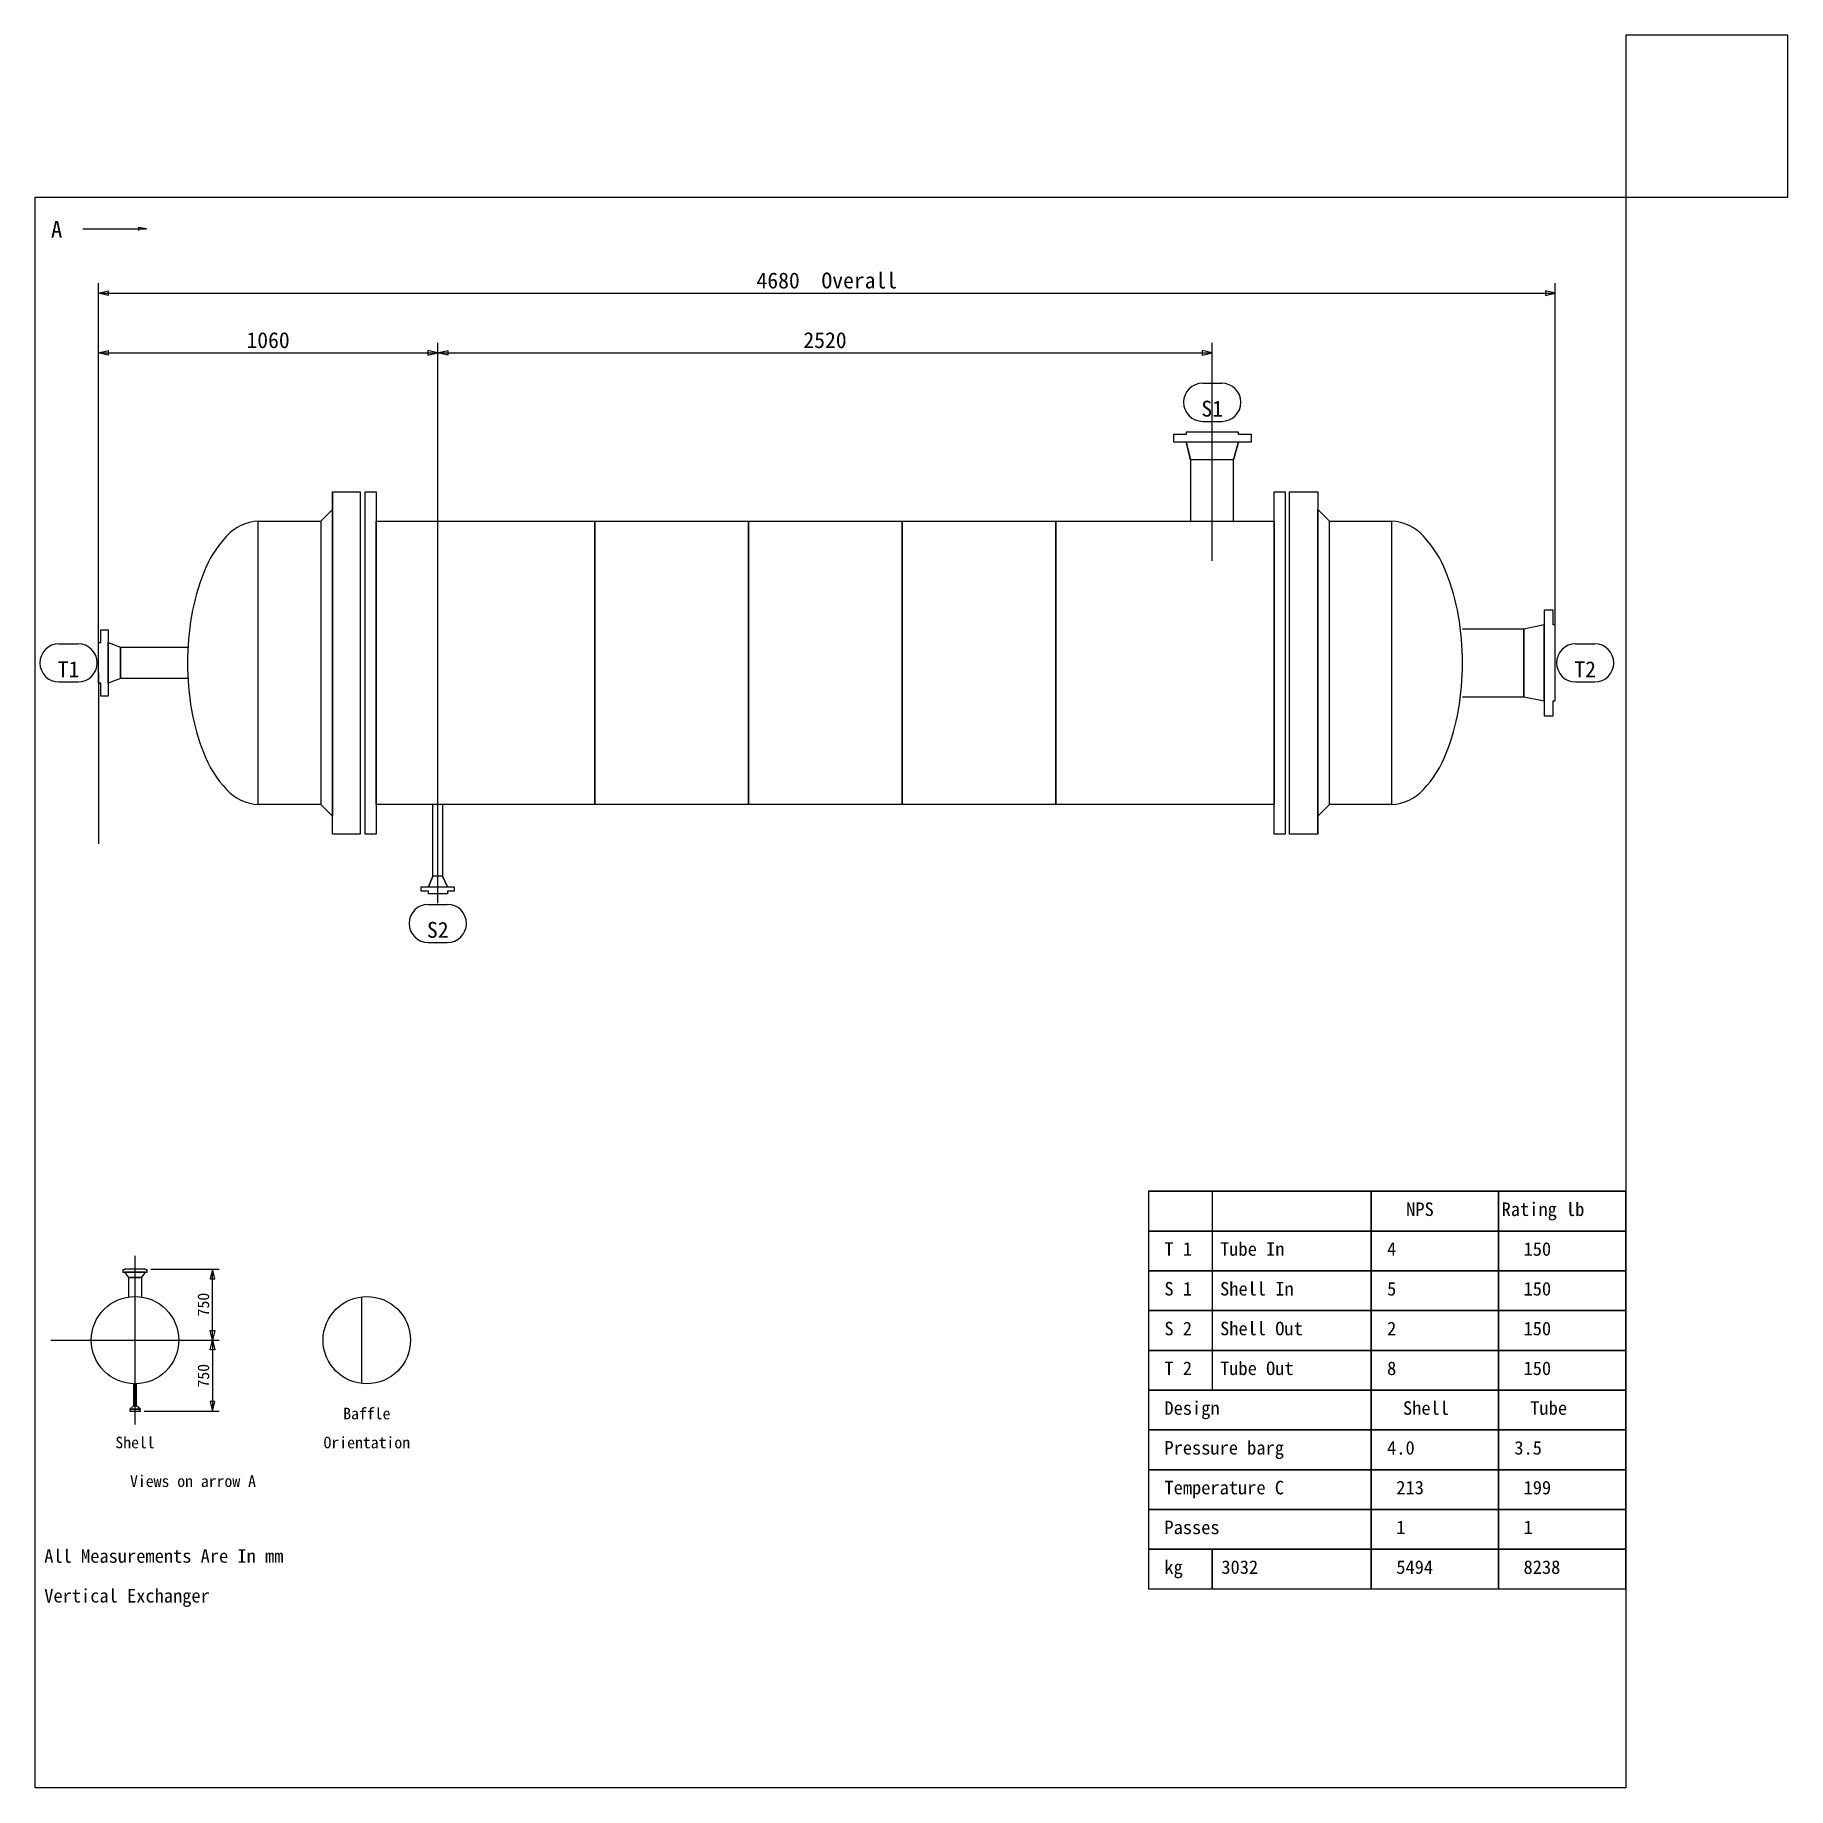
# Model space of a CAD drawing. Header units: millimetres. Extents: x -3006 to 2296, y -71 to 9552.
# Drawn here: x -845 to 235, y 6411 to 7492 of the extents above; entities that cross this region are included whole.
import ezdxf
from ezdxf.enums import TextEntityAlignment as Align

# ---------------------------------------------------------------- set-up
doc = ezdxf.new("R2010")
doc.units = ezdxf.units.MM
for name, color, linetype in [('1', 7, 'Continuous'), ('11', 7, 'Continuous'), ('12', 7, 'Continuous'), ('2', 7, 'Continuous'), ('7', 7, 'Continuous'), ('8', 7, 'Continuous')]:
    doc.layers.add(name, color=color, linetype=linetype)

msp = doc.modelspace()

# ---------------------------------------------------------------- texts
at = {"layer": '1'}
msp.add_text('A', height=10.294, dxfattribs=at).set_placement((-835.415, 7376.911), align=Align.TOP_LEFT)
for s, height, p in [('4680  Overall', 9.80392, (-357.201, 7332.444)), ('1060', 9.8039, (-701.598, 7295.661)), ('2520', 9.8039, (-358.337, 7295.661)), ('S1', 9.8039, (-119.679, 7253.448)), ('T1', 9.8039, (-824.582, 7092.818)), ('T2', 9.8039, (110.181, 7092.818)), ('S2', 9.8039, (-596.995, 6932.188))]:
    msp.add_text(s, height=height, dxfattribs=at).set_placement(p, align=Align.BOTTOM_CENTER)
for p in [(-735.814, 6709.054), (-735.814, 6665.215)]:
    msp.add_text('750', height=7.1312, rotation=90, dxfattribs=at).set_placement(p, align=Align.BOTTOM_CENTER)
for s, height, p in [('Baffle', 7.1312, (-640.737, 6645.468)), ('Shell', 7.1312, (-783.594, 6627.611)), ('Orientation', 7.13117, (-640.737, 6627.611)), ('Views on arrow A', 7.13117, (-747.88, 6603.801))]:
    msp.add_text(s, height=height, dxfattribs=at).set_placement(p, align=Align.TOP_CENTER)
at = {"layer": '12'}
for s, height, p in [('NPS', 8.3333, (-0.121, 6772.009)), ('Rating lb', 8.3333, (58.703, 6772.009)), ('T 1', 8.3333, (-149.14, 6747.499)), ('Tube In', 8.3333, (-114.826, 6747.499)), ('4', 8.333, (-11.885, 6747.499)), (' 150', 8.3333, (66.546, 6747.499)), ('S 1', 8.3333, (-149.14, 6722.989)), ('Shell In', 8.3333, (-114.826, 6722.989)), ('5', 8.333, (-11.885, 6722.989)), (' 150', 8.3333, (66.546, 6722.989)), ('S 2', 8.3333, (-149.14, 6698.479)), ('Shell Out', 8.3333, (-114.826, 6698.479)), ('2', 8.333, (-11.885, 6698.479)), (' 150', 8.3333, (66.546, 6698.479)), ('T 2', 8.3333, (-149.14, 6673.969)), ('Tube Out', 8.3333, (-114.826, 6673.969)), ('8', 8.333, (-11.885, 6673.969)), (' 150', 8.3333, (66.546, 6673.969)), ('Design', 8.3333, (-149.14, 6649.46)), ('Shell', 8.3333, (-2.081, 6649.46)), ('Tube', 8.3333, (76.35, 6649.46)), ('Pressure barg', 8.33333, (-149.14, 6624.95)), ('4.0', 8.3333, (-11.885, 6624.95)), ('3.5', 8.3333, (66.546, 6624.95)), ('Temperature C', 8.33333, (-149.14, 6600.44)), (' 213', 8.3333, (-11.885, 6600.44)), (' 199', 8.3333, (66.546, 6600.44)), ('Passes', 8.3333, (-149.14, 6575.93)), (' 1', 8.3333, (-11.885, 6575.93)), (' 1', 8.3333, (66.546, 6575.93)), (' All Measurements Are In mm', 8.33333, (-845.219, 6558.283)), ('kg', 8.3333, (-149.14, 6551.42)), (' 3032', 8.3333, (-119.728, 6551.42)), (' 5494', 8.3333, (-11.885, 6551.42)), (' 8238', 8.3333, (66.546, 6551.42)), (' Vertical Exchanger', 8.33333, (-845.219, 6533.773))]:
    msp.add_text(s, height=height, dxfattribs=at).set_placement(p, align=Align.TOP_LEFT)

# ---------------------------------------------------------------- linework, layer by layer
at = {"color": 1}
msp.add_lwpolyline([(135.173, 7391.541), (235.173, 7391.541), (235.173, 7491.541), (135.173, 7491.541)], close=True, dxfattribs=at)
at = {"layer": '1'}
for p, q in [((-815.807, 7372.009), (-776.591, 7372.009)), ((-806.2, 7110.71), (-806.2, 7338.572)), ((91.798, 7110.71), (91.798, 7338.572)), ((-806.2, 7216.212), (-806.2, 7301.788)), ((-596.995, 6956.397), (-596.995, 7301.788)), ((-119.679, 7167.534), (-119.679, 7301.788)), ((-125.561, 7276.978), (-113.797, 7276.978)), ((-125.561, 7253.448), (-113.797, 7253.448)), ((-830.465, 7116.348), (-818.7, 7116.348)), ((104.298, 7116.348), (116.063, 7116.348)), ((-806.2, 7098.455), (-806.2, 6992.953)), ((-830.465, 7092.818), (-818.7, 7092.818)), ((104.298, 7092.818), (116.063, 7092.818)), ((-602.878, 6955.717), (-591.113, 6955.717)), ((-602.878, 6932.188), (-591.113, 6932.188)), ((-783.594, 6635.188), (-783.594, 6739.081)), ((-773.79, 6730.974), (-731.648, 6730.974)), ((-835.54, 6687.135), (-731.648, 6687.135)), ((-778.057, 6643.296), (-731.648, 6643.296))]:
    msp.add_line(p, q, dxfattribs=at)
for points in [[(-776.591, 7372.009), (-781.493, 7372.989), (-781.493, 7371.028)], [(-806.2, 7332.444), (-800.139, 7333.96), (-800.139, 7330.929), (-806.2, 7332.444), (91.798, 7332.444), (85.737, 7333.96), (85.737, 7330.929), (91.798, 7332.444)], [(-806.2, 7295.699), (-800.139, 7297.214), (-800.139, 7294.183), (-806.2, 7295.699), (-597.09, 7295.699), (-603.151, 7297.214), (-603.151, 7294.183), (-597.09, 7295.699)], [(-597.09, 7295.699), (-590.839, 7297.214), (-590.839, 7294.183), (-597.09, 7295.699), (-119.774, 7295.699), (-125.835, 7297.214), (-125.835, 7294.183), (-119.774, 7295.699)], [(-735.78, 6687.135), (-737.3, 6693.097), (-734.377, 6693.097), (-735.78, 6687.135), (-735.78, 6730.974), (-737.3, 6725.012), (-734.377, 6725.012), (-735.78, 6730.974)], [(-735.78, 6687.135), (-734.377, 6681.173), (-737.3, 6681.173), (-735.78, 6687.135), (-735.78, 6643.296), (-734.377, 6649.258), (-737.3, 6649.258), (-735.78, 6643.296)]]:
    msp.add_lwpolyline(points, dxfattribs=at)
for centre, start, end in [((-125.561, 7265.213), 90, 270), ((-113.797, 7265.213), 270, 90), ((-830.465, 7104.583), 90, 270), ((-818.7, 7104.583), 270, 90), ((104.298, 7104.583), 90, 270), ((116.063, 7104.583), 270, 90), ((-602.878, 6943.953), 90, 270), ((-591.113, 6943.953), 270, 90)]:
    msp.add_arc(centre, 11.765, start, end, dxfattribs=at)
at = {"layer": '11'}
for points in [[(-845.219, 7391.541), (135.174, 7391.541), (135.174, 6411.149), (-845.219, 6411.149), (-845.219, 7391.541)], [(-158.944, 6778.871), (135.174, 6778.871), (-158.944, 6778.871), (-158.944, 6754.362), (135.174, 6754.362), (-158.944, 6754.362), (-158.944, 6729.852), (135.174, 6729.852), (-158.944, 6729.852), (-158.944, 6705.342), (135.174, 6705.342), (-158.944, 6705.342), (-158.944, 6680.832), (135.174, 6680.832), (-158.944, 6680.832), (-158.944, 6656.322), (135.174, 6656.322), (-158.944, 6656.322), (-158.944, 6631.813), (135.174, 6631.813), (-158.944, 6631.813), (-158.944, 6607.303), (135.174, 6607.303), (-158.944, 6607.303), (-158.944, 6582.793), (135.174, 6582.793), (-158.944, 6582.793), (-158.944, 6558.283), (135.174, 6558.283), (-158.944, 6558.283), (-158.944, 6533.773), (-119.728, 6533.773), (-119.728, 6558.283), (-119.728, 6533.773), (-21.689, 6533.773), (-21.689, 6778.871), (-21.689, 6533.773), (56.742, 6533.773), (56.742, 6778.871), (56.742, 6533.773), (135.174, 6533.773), (135.174, 6778.871), (-119.728, 6778.871), (-119.728, 6656.322)]]:
    msp.add_lwpolyline(points, dxfattribs=at)
at = {"layer": '2'}
for p, q in [((-707.611, 7191.901), (-707.611, 7191.901)), ((-9.063, 7191.901), (-9.063, 7191.901)), ((-707.611, 7017.264), (-707.611, 7017.264)), ((-9.063, 7017.264), (-9.063, 7017.264)), ((-643.893, 6661.021), (-643.893, 6713.248))]:
    msp.add_line(p, q, dxfattribs=at)
for points in [[(-106.515, 7191.901), (-106.515, 7229.784), (-103.484, 7240.769), (-95.529, 7240.769), (-95.529, 7245.315), (-103.484, 7245.315), (-103.484, 7246.831), (-135.684, 7246.831), (-135.684, 7245.315), (-143.64, 7245.315), (-143.64, 7240.769), (-135.684, 7240.769), (-103.484, 7240.769), (-106.515, 7229.784), (-133.033, 7229.784), (-135.684, 7240.769), (-133.033, 7229.784), (-133.033, 7191.901)], [(-669.066, 7191.901), (-661.869, 7199.099), (-661.869, 7210.085), (-644.822, 7210.085), (-644.822, 6999.081), (-661.869, 6999.081), (-661.869, 7210.085), (-661.869, 7010.067), (-669.066, 7017.264)], [(-641.791, 7210.085), (-634.972, 7210.085), (-634.972, 6999.081), (-641.791, 6999.081), (-641.791, 7210.085)], [(-81.513, 7210.085), (-74.694, 7210.085), (-74.694, 6999.081), (-81.513, 6999.081), (-81.513, 7210.085)], [(-47.419, 7017.264), (-54.616, 7010.067), (-54.616, 6999.081), (-72.042, 6999.081), (-72.042, 7210.085), (-54.616, 7210.085), (-54.616, 6999.081), (-54.616, 7199.099), (-47.419, 7191.901)], [(-707.706, 7191.901), (-669.066, 7191.901), (-669.066, 7017.264), (-707.706, 7017.264), (-707.706, 7191.901)], [(-634.972, 7191.901), (-81.513, 7191.901), (-81.513, 7017.264), (-634.972, 7017.264), (-634.972, 7191.901)], [(-47.419, 7191.901), (-9.158, 7191.901), (-9.158, 7017.264), (-47.419, 7017.264), (-47.419, 7191.901)], [(34.596, 7083.748), (72.479, 7083.748), (84.98, 7081.096), (84.98, 7072.004), (90.473, 7072.004), (90.473, 7081.096), (91.798, 7081.096), (91.798, 7128.07), (90.473, 7128.07), (90.473, 7137.162), (84.98, 7137.162), (84.98, 7128.07), (84.98, 7081.096), (84.98, 7128.07), (72.479, 7125.418), (72.479, 7083.748), (72.479, 7125.418), (34.596, 7125.418)], [(-751.271, 7094.923), (-792.562, 7094.923), (-800.139, 7092.082), (-800.139, 7084.126), (-804.685, 7084.126), (-804.685, 7092.082), (-806.2, 7092.082), (-806.2, 7117.084), (-804.685, 7117.084), (-804.685, 7125.039), (-800.139, 7125.039), (-800.139, 7117.084), (-800.139, 7092.082), (-800.139, 7117.084), (-792.562, 7114.243), (-792.562, 7094.923), (-792.562, 7114.243), (-751.271, 7114.243)], [(-594.059, 7017.264), (-594.059, 6973.131), (-591.029, 6966.502), (-586.862, 6966.502), (-586.862, 6963.85), (-591.029, 6963.85), (-591.029, 6962.335), (-602.772, 6962.335), (-602.772, 6963.85), (-607.318, 6963.85), (-607.318, 6966.502), (-602.772, 6966.502), (-591.029, 6966.502), (-594.059, 6973.131), (-600.121, 6973.131), (-602.772, 6966.502), (-600.121, 6973.131), (-600.121, 7017.264)], [(-779.502, 6713.789), (-779.502, 6725.713), (-777.164, 6728.986), (-776.112, 6728.986), (-776.112, 6730.389), (-777.164, 6730.389), (-777.164, 6730.974), (-790.024, 6730.974), (-790.024, 6730.389), (-791.076, 6730.389), (-791.076, 6728.986), (-790.024, 6728.986), (-777.164, 6728.986), (-790.024, 6728.986), (-787.686, 6725.713), (-779.502, 6725.713), (-787.686, 6725.713), (-787.686, 6713.789)], [(-784.529, 6660.247), (-784.529, 6646.569), (-786.867, 6644.698), (-786.75, 6644.698), (-786.75, 6643.88), (-786.867, 6643.88), (-786.867, 6643.296), (-780.321, 6643.296), (-780.321, 6643.88), (-780.438, 6643.88), (-780.438, 6644.698), (-780.321, 6644.698), (-786.867, 6644.698), (-780.321, 6644.698), (-782.659, 6646.569), (-784.529, 6646.569), (-782.659, 6646.569), (-782.659, 6660.247)]]:
    msp.add_lwpolyline(points, dxfattribs=at)
for points in [[(-707.611, 7191.901, 0.1989124), (-727.136, 7182.683, 0.09849141), (-741.232, 7160.288, 0.05459569), (-748.785, 7133.623, 0.04366094), (-751.271, 7104.583, 0.04366094), (-748.785, 7075.542, 0.05459569), (-741.232, 7048.878, 0.09849141), (-727.136, 7026.483, 0.1989124), (-707.611, 7017.264, 0.1989124)], [(-9.063, 7017.264, 0.1989124), (10.462, 7026.483, 0.09849141), (24.558, 7048.878, 0.05459569), (32.111, 7075.542, 0.04366094), (34.596, 7104.583, 0.04366094), (32.111, 7133.623, 0.05459569), (24.558, 7160.288, 0.09849141), (10.462, 7182.683, 0.1989124), (-9.063, 7191.901, 0.1989124)]]:
    msp.add_lwpolyline(points, format="xyb", dxfattribs=at)
for centre in [(-783.594, 6687.135), (-640.737, 6687.135)]:
    msp.add_circle(centre, 26.946, dxfattribs=at)
at = {"layer": '7'}
for points in [[(-500.111, 7017.264), (-500.111, 7017.264), (-500.111, 7191.901), (-500.111, 7191.901), (-500.111, 7017.264)], [(-310.7, 7017.264), (-310.7, 7017.264), (-310.7, 7191.901), (-310.7, 7191.901), (-310.7, 7017.264)]]:
    msp.add_lwpolyline(points, dxfattribs=at)
at = {"layer": '8'}
for points in [[(-405.406, 7017.264), (-405.406, 7017.264), (-405.406, 7191.901), (-405.406, 7191.901), (-405.406, 7017.264)], [(-215.995, 7017.264), (-215.995, 7017.264), (-215.995, 7191.901), (-215.995, 7191.901), (-215.995, 7017.264)]]:
    msp.add_lwpolyline(points, dxfattribs=at)

msp.set_redraw_order([(e.dxf.handle, doc.entitydb.next_handle()) for e in msp.query("TEXT MTEXT ATTDEF DIMENSION ARC_DIMENSION")])  # texts and dimensions are drawn at this point

doc.saveas('drawing.dxf')
